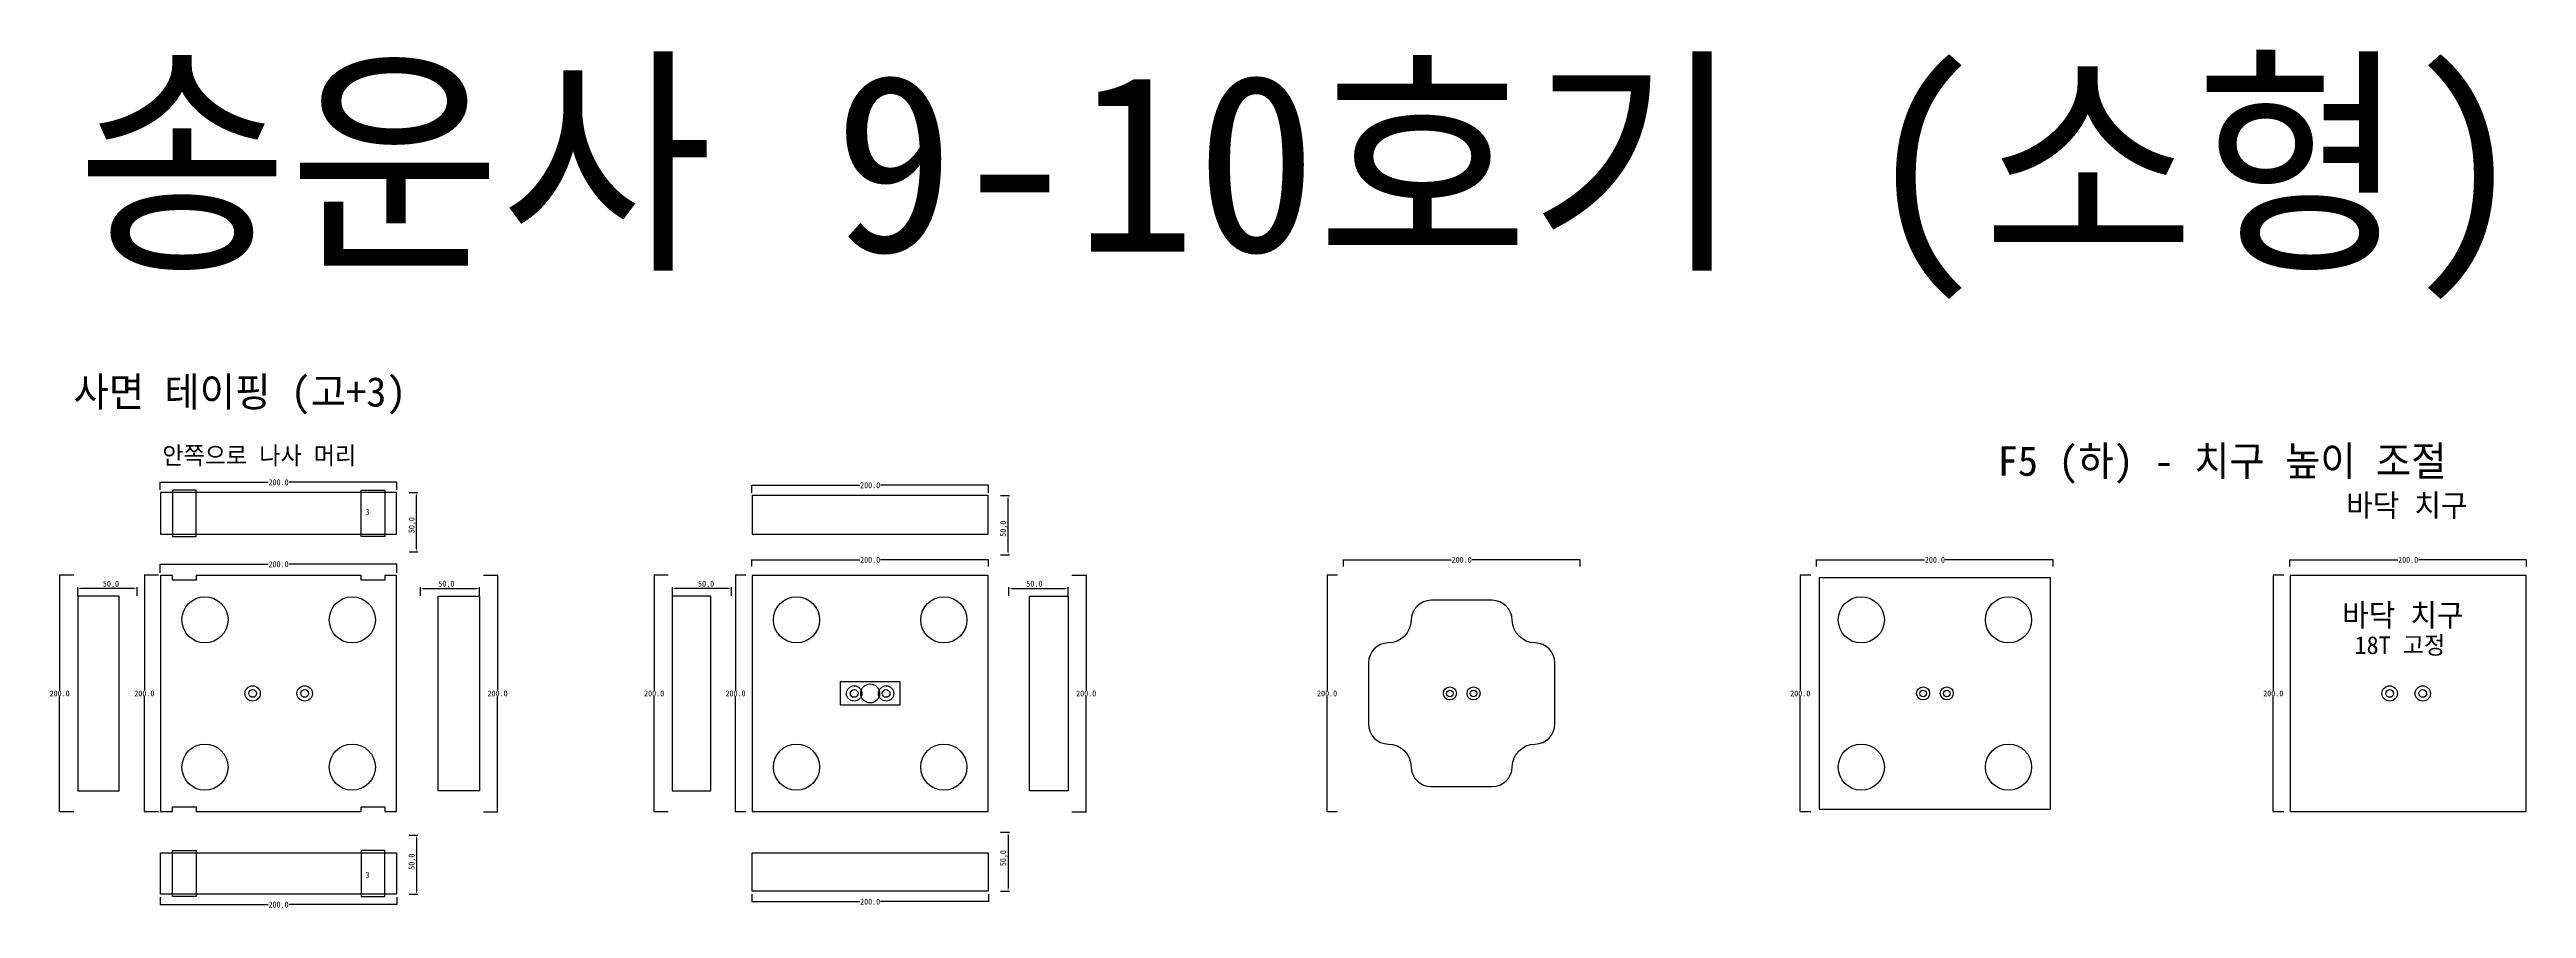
# Model space of a CAD drawing. Header units: millimetres. Extents: x 690 to 2783, y 78 to 804.
import ezdxf

# ---------------------------------------------------------------- set-up
doc = ezdxf.new("R2010")
doc.units = ezdxf.units.MM
for name, color, linetype in [('TEXT', 7, 'Continuous'), ('볼트 구멍', 7, 'Continuous'), ('치구', 7, 'Continuous'), ('치수', 7, 'Continuous')]:
    doc.layers.add(name, color=color, linetype=linetype)
doc.dimstyles.new('ISO-25', dxfattribs={"dimtxt": 2.5, "dimasz": 2.5, "dimexe": 1.25, "dimexo": 0.625, "dimtad": 1, "dimtxsty": 'Standard', "dimcen": 2.5, "dimadec": 0, "dimazin": 0, "dimtfac": 1, "dimtmove": 0, "dimatfit": 3, "dimfxl": 0, "dimarcsym": 0})
doc.dimstyles.get("Standard").update_dxf_attribs({"dimtxt": 7, "dimasz": 0.18, "dimexe": 0.18, "dimexo": 0.0625, "dimgap": 0.09, "dimtad": 0, "dimtih": 1, "dimtoh": 1, "dimdec": 1, "dimzin": 0, "dimdsep": 46, "dimtxsty": 'Standard', "dimcen": 0.09, "dimadec": 0, "dimazin": 0, "dimtfac": 1, "dimtdec": 1, "dimtofl": 0, "dimtmove": 0, "dimatfit": 3, "dimfxl": 0, "dimtolj": 1, "dimtzin": 0, "dimarcsym": 0})

# ---------------------------------------------------------------- blocks, each defined once
blk = doc.blocks.new('*D28')
at = {"layer": 'Defpoints', "color": 0}
for p in [(1278.4, 359.7), (1269.5, 159.7), (1278.4, 159.7)]:
    blk.add_point(p, dxfattribs=at)
at = {"layer": '치수', "color": 0, "lineweight": -2}
for p, q in [((1278.3, 359.7), (1269.3, 359.7)), ((1269.5, 359.5), (1269.5, 262.3)), ((1269.5, 159.9), (1269.5, 257.1)), ((1278.3, 159.7), (1269.3, 159.7))]:
    blk.add_line(p, q, dxfattribs=at)
at = {"layer": '치수', "color": 0}
for points in [[(1269.5, 359.5), (1269.5, 359.5), (1269.5, 359.7)], [(1269.5, 159.9), (1269.5, 159.9), (1269.5, 159.7)]]:
    blk.add_solid(points, dxfattribs=at)
at = {"layer": '치수', "color": 0, "insert": (1269.5, 259.7), "char_height": 5, "attachment_point": 5}
blk.add_mtext('\\A1;200.0', dxfattribs=at)
blk = doc.blocks.new('*D29')
at = {"layer": 'Defpoints', "color": 0}
for p in [(1056.4, 359.7), (1056.4, 159.7), (1068.4, 159.7)]:
    blk.add_point(p, dxfattribs=at)
at = {"layer": '치수', "color": 0, "lineweight": -2}
for p, q in [((1056.4, 359.7), (1068.6, 359.7)), ((1068.4, 359.5), (1068.4, 262.3)), ((1068.4, 159.9), (1068.4, 257.1)), ((1056.4, 159.7), (1068.6, 159.7))]:
    blk.add_line(p, q, dxfattribs=at)
at = {"layer": '치수', "color": 0}
for points in [[(1068.4, 359.5), (1068.5, 359.5), (1068.4, 359.7)], [(1068.4, 159.9), (1068.5, 159.9), (1068.4, 159.7)]]:
    blk.add_solid(points, dxfattribs=at)
at = {"layer": '치수', "color": 0, "insert": (1068.4, 259.7), "char_height": 5, "attachment_point": 5}
blk.add_mtext('\\A1;200.0', dxfattribs=at)
blk = doc.blocks.new('*D30')
at = {"layer": 'Defpoints', "color": 0}
for p in [(781.8, 359.7), (769.8, 159.7), (781.8, 159.7)]:
    blk.add_point(p, dxfattribs=at)
at = {"layer": '치수', "color": 0, "lineweight": -2}
for p, q in [((781.8, 359.7), (769.6, 359.7)), ((769.8, 359.5), (769.8, 262.3)), ((769.8, 159.9), (769.8, 257.1)), ((781.8, 159.7), (769.6, 159.7))]:
    blk.add_line(p, q, dxfattribs=at)
at = {"layer": '치수', "color": 0}
for points in [[(769.7, 359.5), (769.8, 359.5), (769.8, 359.7)], [(769.7, 159.9), (769.8, 159.9), (769.8, 159.7)]]:
    blk.add_solid(points, dxfattribs=at)
at = {"layer": '치수', "color": 0, "insert": (769.8, 259.7), "char_height": 5, "attachment_point": 5}
blk.add_mtext('\\A1;200.0', dxfattribs=at)
blk = doc.blocks.new('*D31')
at = {"layer": 'Defpoints', "color": 0}
for p in [(1212.8, 359.7), (1200.7, 159.7), (1212.8, 159.7)]:
    blk.add_point(p, dxfattribs=at)
at = {"layer": '치수', "color": 0, "lineweight": -2}
for p, q in [((1212.7, 359.7), (1200.5, 359.7)), ((1200.7, 359.5), (1200.7, 262.3)), ((1200.7, 159.9), (1200.7, 257.1)), ((1212.7, 159.7), (1200.5, 159.7))]:
    blk.add_line(p, q, dxfattribs=at)
at = {"layer": '치수', "color": 0}
for points in [[(1200.7, 359.5), (1200.7, 359.5), (1200.7, 359.7)], [(1200.7, 159.9), (1200.7, 159.9), (1200.7, 159.7)]]:
    blk.add_solid(points, dxfattribs=at)
at = {"layer": '치수', "color": 0, "insert": (1200.7, 259.7), "char_height": 5, "attachment_point": 5}
blk.add_mtext('\\A1;200.0', dxfattribs=at)
blk = doc.blocks.new('*D32')
at = {"layer": 'Defpoints', "color": 0}
for p in [(710.3, 359.7), (698.2, 159.7), (710.3, 159.7)]:
    blk.add_point(p, dxfattribs=at)
at = {"layer": '치수', "color": 0, "lineweight": -2}
for p, q in [((710.2, 359.7), (698, 359.7)), ((698.2, 359.5), (698.2, 262.3)), ((698.2, 159.9), (698.2, 257.1)), ((710.2, 159.7), (698, 159.7))]:
    blk.add_line(p, q, dxfattribs=at)
at = {"layer": '치수', "color": 0}
for points in [[(698.2, 359.5), (698.2, 359.5), (698.2, 359.7)], [(698.2, 159.9), (698.2, 159.9), (698.2, 159.7)]]:
    blk.add_solid(points, dxfattribs=at)
at = {"layer": '치수', "color": 0, "insert": (698.2, 259.7), "char_height": 5, "attachment_point": 5}
blk.add_mtext('\\A1;200.0', dxfattribs=at)
blk = doc.blocks.new('*D33')
at = {"layer": 'Defpoints', "color": 0}
for p in [(993, 140), (993, 90), (999.9, 90)]:
    blk.add_point(p, dxfattribs=at)
at = {"layer": '치수', "color": 0, "lineweight": -2}
for p, q in [((993.6, 140), (1001.1, 140)), ((999.9, 137.5), (999.9, 92.5)), ((993.6, 90), (1001.1, 90))]:
    blk.add_line(p, q, dxfattribs=at)
at = {"layer": '치수', "color": 0}
for points in [[(999.5, 137.5), (1000.3, 137.5), (999.9, 140)], [(999.5, 92.5), (1000.3, 92.5), (999.9, 90)]]:
    blk.add_solid(points, dxfattribs=at)
at = {"layer": '치수', "color": 0, "insert": (996.3, 117.5), "char_height": 5, "attachment_point": 5, "rotation": 90}
blk.add_mtext('50,0', dxfattribs=at)
blk = doc.blocks.new('*D34')
at = {"layer": 'Defpoints', "color": 0}
for p in [(783.3, 361.5), (983.3, 368.9), (983.3, 361.5)]:
    blk.add_point(p, dxfattribs=at)
at = {"layer": '치수', "color": 0, "lineweight": -2}
for p, q in [((783.3, 361.6), (783.3, 369.1)), ((783.5, 368.9), (874.5, 368.9)), ((983.1, 368.9), (892.1, 368.9)), ((983.3, 361.6), (983.3, 369.1))]:
    blk.add_line(p, q, dxfattribs=at)
at = {"layer": '치수', "color": 0}
for points in [[(783.5, 369), (783.5, 368.9), (783.3, 368.9)], [(983.1, 369), (983.1, 368.9), (983.3, 368.9)]]:
    blk.add_solid(points, dxfattribs=at)
at = {"layer": '치수', "color": 0, "insert": (883.3, 368.9), "char_height": 5, "attachment_point": 5}
blk.add_mtext('\\A1;200.0', dxfattribs=at)
blk = doc.blocks.new('*D35')
at = {"layer": 'Defpoints', "color": 0}
for p in [(783.3, 431.8), (983.3, 438.2), (983.3, 431.8)]:
    blk.add_point(p, dxfattribs=at)
at = {"layer": '치수', "color": 0, "lineweight": -2}
for p, q in [((783.3, 431.8), (783.3, 438.4)), ((783.5, 438.2), (874.5, 438.2)), ((983.1, 438.2), (892.1, 438.2)), ((983.3, 431.8), (983.3, 438.4))]:
    blk.add_line(p, q, dxfattribs=at)
at = {"layer": '치수', "color": 0}
for points in [[(783.5, 438.2), (783.5, 438.1), (783.3, 438.2)], [(983.1, 438.2), (983.1, 438.1), (983.3, 438.2)]]:
    blk.add_solid(points, dxfattribs=at)
at = {"layer": '치수', "color": 0, "insert": (883.3, 438.2), "char_height": 5, "attachment_point": 5}
blk.add_mtext('\\A1;200.0', dxfattribs=at)
blk = doc.blocks.new('*D36')
at = {"layer": 'Defpoints', "color": 0}
for p in [(713.6, 348.4), (713.6, 341.5), (763.6, 341.5)]:
    blk.add_point(p, dxfattribs=at)
at = {"layer": '치수', "color": 0, "lineweight": -2}
for p, q in [((713.6, 342.1), (713.6, 349.6)), ((761.1, 348.4), (716.1, 348.4)), ((763.6, 342.1), (763.6, 349.6))]:
    blk.add_line(p, q, dxfattribs=at)
at = {"layer": '치수', "color": 0}
for points in [[(716.1, 348.8), (716.1, 348), (713.6, 348.4)], [(761.1, 348.8), (761.1, 348), (763.6, 348.4)]]:
    blk.add_solid(points, dxfattribs=at)
at = {"layer": '치수', "color": 0, "insert": (741.6, 351.9), "char_height": 5, "attachment_point": 5}
blk.add_mtext('50,0', dxfattribs=at)
blk = doc.blocks.new('*D37')
at = {"layer": 'Defpoints', "color": 0}
for p in [(993, 429.5), (999.9, 429.5), (993, 379.5)]:
    blk.add_point(p, dxfattribs=at)
at = {"layer": '치수', "color": 0, "lineweight": -2}
for p, q in [((993.6, 429.5), (1001.1, 429.5)), ((999.9, 382), (999.9, 427)), ((993.6, 379.5), (1001.1, 379.5))]:
    blk.add_line(p, q, dxfattribs=at)
at = {"layer": '치수', "color": 0}
for points in [[(999.5, 427), (1000.3, 427), (999.9, 429.5)], [(999.5, 382), (1000.3, 382), (999.9, 379.5)]]:
    blk.add_solid(points, dxfattribs=at)
at = {"layer": '치수', "color": 0, "insert": (996.3, 402), "char_height": 5, "attachment_point": 5, "rotation": 90}
blk.add_mtext('50,0', dxfattribs=at)
blk = doc.blocks.new('*D38')
at = {"layer": 'Defpoints', "color": 0}
for p in [(1003.1, 341.5), (1053.1, 348.4), (1053.1, 341.5)]:
    blk.add_point(p, dxfattribs=at)
at = {"layer": '치수', "color": 0, "lineweight": -2}
for p, q in [((1003.1, 342.1), (1003.1, 349.6)), ((1005.6, 348.4), (1050.6, 348.4)), ((1053.1, 342.1), (1053.1, 349.6))]:
    blk.add_line(p, q, dxfattribs=at)
at = {"layer": '치수', "color": 0}
for points in [[(1005.6, 348.8), (1005.6, 348), (1003.1, 348.4)], [(1050.6, 348.8), (1050.6, 348), (1053.1, 348.4)]]:
    blk.add_solid(points, dxfattribs=at)
at = {"layer": '치수', "color": 0, "insert": (1025.1, 351.9), "char_height": 5, "attachment_point": 5}
blk.add_mtext('50,0', dxfattribs=at)
blk = doc.blocks.new('*D39')
at = {"layer": 'Defpoints', "color": 0}
for p in [(1216.1, 348.4), (1216.1, 341.5), (1266.1, 341.5)]:
    blk.add_point(p, dxfattribs=at)
at = {"layer": '치수', "color": 0, "lineweight": -2}
for p, q in [((1216.1, 342.1), (1216.1, 349.6)), ((1263.6, 348.4), (1218.6, 348.4)), ((1266.1, 342.1), (1266.1, 349.6))]:
    blk.add_line(p, q, dxfattribs=at)
at = {"layer": '치수', "color": 0}
for points in [[(1218.6, 348.8), (1218.6, 348), (1216.1, 348.4)], [(1263.6, 348.8), (1263.6, 348), (1266.1, 348.4)]]:
    blk.add_solid(points, dxfattribs=at)
at = {"layer": '치수', "color": 0, "insert": (1244.6, 351.9), "char_height": 5, "attachment_point": 5}
blk.add_mtext('50,0', dxfattribs=at)
blk = doc.blocks.new('*D40')
at = {"layer": 'Defpoints', "color": 0}
for p in [(2578.2, 359.7), (2569.3, 159.7), (2578.2, 159.7)]:
    blk.add_point(p, dxfattribs=at)
at = {"layer": '치수', "color": 0, "lineweight": -2}
for p, q in [((2578.1, 359.7), (2569.1, 359.7)), ((2569.3, 359.5), (2569.3, 262.3)), ((2569.3, 159.9), (2569.3, 257.1)), ((2578.1, 159.7), (2569.1, 159.7))]:
    blk.add_line(p, q, dxfattribs=at)
at = {"layer": '치수', "color": 0}
for points in [[(2569.2, 359.5), (2569.3, 359.5), (2569.3, 359.7)], [(2569.2, 159.9), (2569.3, 159.9), (2569.3, 159.7)]]:
    blk.add_solid(points, dxfattribs=at)
at = {"layer": '치수', "color": 0, "insert": (2569.3, 259.7), "char_height": 5, "attachment_point": 5}
blk.add_mtext('\\A1;200.0', dxfattribs=at)
blk = doc.blocks.new('*D41')
at = {"layer": 'Defpoints', "color": 0}
for p in [(2178.4, 359.7), (2169.5, 159.7), (2178.4, 159.7)]:
    blk.add_point(p, dxfattribs=at)
at = {"layer": '치수', "color": 0, "lineweight": -2}
for p, q in [((2178.3, 359.7), (2169.3, 359.7)), ((2169.5, 359.5), (2169.5, 262.3)), ((2169.5, 159.9), (2169.5, 257.1)), ((2178.3, 159.7), (2169.3, 159.7))]:
    blk.add_line(p, q, dxfattribs=at)
at = {"layer": '치수', "color": 0}
for points in [[(2169.5, 359.5), (2169.5, 359.5), (2169.5, 359.7)], [(2169.5, 159.9), (2169.5, 159.9), (2169.5, 159.7)]]:
    blk.add_solid(points, dxfattribs=at)
at = {"layer": '치수', "color": 0, "insert": (2169.5, 259.7), "char_height": 5, "attachment_point": 5}
blk.add_mtext('\\A1;200.0', dxfattribs=at)
blk = doc.blocks.new('*D42')
at = {"layer": 'Defpoints', "color": 0}
for p in [(1553.9, 359.7), (1553.9, 159.7), (1565.9, 159.7)]:
    blk.add_point(p, dxfattribs=at)
at = {"layer": '치수', "color": 0, "lineweight": -2}
for p, q in [((1553.9, 359.7), (1566.1, 359.7)), ((1565.9, 359.5), (1565.9, 262.3)), ((1565.9, 159.9), (1565.9, 257.1)), ((1553.9, 159.7), (1566.1, 159.7))]:
    blk.add_line(p, q, dxfattribs=at)
at = {"layer": '치수', "color": 0}
for points in [[(1565.9, 359.5), (1566, 359.5), (1565.9, 359.7)], [(1565.9, 159.9), (1566, 159.9), (1565.9, 159.7)]]:
    blk.add_solid(points, dxfattribs=at)
at = {"layer": '치수', "color": 0, "insert": (1565.9, 259.7), "char_height": 5, "attachment_point": 5}
blk.add_mtext('\\A1;200.0', dxfattribs=at)
blk = doc.blocks.new('*D43')
at = {"layer": 'Defpoints', "color": 0}
for p in [(1778.4, 359.7), (1769.5, 159.7), (1778.4, 159.7)]:
    blk.add_point(p, dxfattribs=at)
at = {"layer": '치수', "color": 0, "lineweight": -2}
for p, q in [((1778.3, 359.7), (1769.3, 359.7)), ((1769.5, 359.5), (1769.5, 262.3)), ((1769.5, 159.9), (1769.5, 257.1)), ((1778.3, 159.7), (1769.3, 159.7))]:
    blk.add_line(p, q, dxfattribs=at)
at = {"layer": '치수', "color": 0}
for points in [[(1769.5, 359.5), (1769.5, 359.5), (1769.5, 359.7)], [(1769.5, 159.9), (1769.5, 159.9), (1769.5, 159.7)]]:
    blk.add_solid(points, dxfattribs=at)
at = {"layer": '치수', "color": 0, "insert": (1769.5, 259.7), "char_height": 5, "attachment_point": 5}
blk.add_mtext('\\A1;200.0', dxfattribs=at)
blk = doc.blocks.new('*D44')
at = {"layer": 'Defpoints', "color": 0}
for p in [(1493, 142.5), (1493, 92.5), (1499.9, 92.5)]:
    blk.add_point(p, dxfattribs=at)
at = {"layer": '치수', "color": 0, "lineweight": -2}
for p, q in [((1493.6, 142.5), (1501.1, 142.5)), ((1499.9, 140), (1499.9, 95)), ((1493.6, 92.5), (1501.1, 92.5))]:
    blk.add_line(p, q, dxfattribs=at)
at = {"layer": '치수', "color": 0}
for points in [[(1499.5, 140), (1500.3, 140), (1499.9, 142.5)], [(1499.5, 95), (1500.3, 95), (1499.9, 92.5)]]:
    blk.add_solid(points, dxfattribs=at)
at = {"layer": '치수', "color": 0, "insert": (1496.3, 120.5), "char_height": 5, "attachment_point": 5, "rotation": 90}
blk.add_mtext('50,0', dxfattribs=at)
blk = doc.blocks.new('*D45')
at = {"layer": 'Defpoints', "color": 0}
for p in [(1283.3, 366.8), (1483.3, 372.7), (1483.3, 366.8)]:
    blk.add_point(p, dxfattribs=at)
at = {"layer": '치수', "color": 0, "lineweight": -2}
for p, q in [((1283.3, 366.9), (1283.3, 372.9)), ((1283.5, 372.7), (1374.5, 372.7)), ((1483.1, 372.7), (1392.1, 372.7)), ((1483.3, 366.9), (1483.3, 372.9))]:
    blk.add_line(p, q, dxfattribs=at)
at = {"layer": '치수', "color": 0}
for points in [[(1283.5, 372.7), (1283.5, 372.7), (1283.3, 372.7)], [(1483.1, 372.7), (1483.1, 372.7), (1483.3, 372.7)]]:
    blk.add_solid(points, dxfattribs=at)
at = {"layer": '치수', "color": 0, "insert": (1383.3, 372.7), "char_height": 5, "attachment_point": 5}
blk.add_mtext('\\A1;200.0', dxfattribs=at)
blk = doc.blocks.new('*D46')
at = {"layer": 'Defpoints', "color": 0}
for p in [(1283.3, 429.3), (1483.3, 435.7), (1483.3, 429.3)]:
    blk.add_point(p, dxfattribs=at)
at = {"layer": '치수', "color": 0, "lineweight": -2}
for p, q in [((1283.3, 429.3), (1283.3, 435.9)), ((1283.5, 435.7), (1374.5, 435.7)), ((1483.1, 435.7), (1392.1, 435.7)), ((1483.3, 429.3), (1483.3, 435.9))]:
    blk.add_line(p, q, dxfattribs=at)
at = {"layer": '치수', "color": 0}
for points in [[(1283.5, 435.7), (1283.5, 435.6), (1283.3, 435.7)], [(1483.1, 435.7), (1483.1, 435.6), (1483.3, 435.7)]]:
    blk.add_solid(points, dxfattribs=at)
at = {"layer": '치수', "color": 0, "insert": (1383.3, 435.7), "char_height": 5, "attachment_point": 5}
blk.add_mtext('\\A1;200.0', dxfattribs=at)
blk = doc.blocks.new('*D47')
at = {"layer": 'Defpoints', "color": 0}
for p in [(1493, 427), (1499.9, 427), (1493, 377)]:
    blk.add_point(p, dxfattribs=at)
at = {"layer": '치수', "color": 0, "lineweight": -2}
for p, q in [((1493.6, 427), (1501.1, 427)), ((1499.9, 379.5), (1499.9, 424.5)), ((1493.6, 377), (1501.1, 377))]:
    blk.add_line(p, q, dxfattribs=at)
at = {"layer": '치수', "color": 0}
for points in [[(1499.5, 424.5), (1500.3, 424.5), (1499.9, 427)], [(1499.5, 379.5), (1500.3, 379.5), (1499.9, 377)]]:
    blk.add_solid(points, dxfattribs=at)
at = {"layer": '치수', "color": 0, "insert": (1496.3, 399), "char_height": 5, "attachment_point": 5, "rotation": 90}
blk.add_mtext('50,0', dxfattribs=at)
blk = doc.blocks.new('*D48')
at = {"layer": 'Defpoints', "color": 0}
for p in [(1500.6, 341.5), (1550.6, 348.4), (1550.6, 341.5)]:
    blk.add_point(p, dxfattribs=at)
at = {"layer": '치수', "color": 0, "lineweight": -2}
for p, q in [((1500.6, 342.1), (1500.6, 349.6)), ((1503.1, 348.4), (1548.1, 348.4)), ((1550.6, 342.1), (1550.6, 349.6))]:
    blk.add_line(p, q, dxfattribs=at)
at = {"layer": '치수', "color": 0}
for points in [[(1503.1, 348.8), (1503.1, 348), (1500.6, 348.4)], [(1548.1, 348.8), (1548.1, 348), (1550.6, 348.4)]]:
    blk.add_solid(points, dxfattribs=at)
at = {"layer": '치수', "color": 0, "insert": (1522.1, 351.9), "char_height": 5, "attachment_point": 5}
blk.add_mtext('50,0', dxfattribs=at)
blk = doc.blocks.new('*D49')
at = {"layer": 'Defpoints', "color": 0}
for p in [(1783.3, 366.8), (1983.3, 372.7), (1983.3, 366.8)]:
    blk.add_point(p, dxfattribs=at)
at = {"layer": '치수', "color": 0, "lineweight": -2}
for p, q in [((1783.3, 366.9), (1783.3, 372.9)), ((1783.5, 372.7), (1874.5, 372.7)), ((1983.1, 372.7), (1892.1, 372.7)), ((1983.3, 366.9), (1983.3, 372.9))]:
    blk.add_line(p, q, dxfattribs=at)
at = {"layer": '치수', "color": 0}
for points in [[(1783.5, 372.7), (1783.5, 372.7), (1783.3, 372.7)], [(1983.1, 372.7), (1983.1, 372.7), (1983.3, 372.7)]]:
    blk.add_solid(points, dxfattribs=at)
at = {"layer": '치수', "color": 0, "insert": (1883.3, 372.7), "char_height": 5, "attachment_point": 5}
blk.add_mtext('\\A1;200.0', dxfattribs=at)
blk = doc.blocks.new('*D50')
at = {"layer": 'Defpoints', "color": 0}
for p in [(2183.3, 366.8), (2383.3, 372.7), (2383.3, 366.8)]:
    blk.add_point(p, dxfattribs=at)
at = {"layer": '치수', "color": 0, "lineweight": -2}
for p, q in [((2183.3, 366.9), (2183.3, 372.9)), ((2183.5, 372.7), (2274.5, 372.7)), ((2383.1, 372.7), (2292.1, 372.7)), ((2383.3, 366.9), (2383.3, 372.9))]:
    blk.add_line(p, q, dxfattribs=at)
at = {"layer": '치수', "color": 0}
for points in [[(2183.5, 372.7), (2183.5, 372.7), (2183.3, 372.7)], [(2383.1, 372.7), (2383.1, 372.7), (2383.3, 372.7)]]:
    blk.add_solid(points, dxfattribs=at)
at = {"layer": '치수', "color": 0, "insert": (2283.3, 372.7), "char_height": 5, "attachment_point": 5}
blk.add_mtext('\\A1;200.0', dxfattribs=at)
blk = doc.blocks.new('*D51')
at = {"layer": 'Defpoints', "color": 0}
for p in [(2583.3, 366.8), (2783.3, 372.7), (2783.3, 366.8)]:
    blk.add_point(p, dxfattribs=at)
at = {"layer": '치수', "color": 0, "lineweight": -2}
for p, q in [((2583.3, 366.9), (2583.3, 372.9)), ((2583.5, 372.7), (2674.5, 372.7)), ((2783.1, 372.7), (2692.1, 372.7)), ((2783.3, 366.9), (2783.3, 372.9))]:
    blk.add_line(p, q, dxfattribs=at)
at = {"layer": '치수', "color": 0}
for points in [[(2583.5, 372.7), (2583.5, 372.7), (2583.3, 372.7)], [(2783.1, 372.7), (2783.1, 372.7), (2783.3, 372.7)]]:
    blk.add_solid(points, dxfattribs=at)
at = {"layer": '치수', "color": 0, "insert": (2683.3, 372.7), "char_height": 5, "attachment_point": 5}
blk.add_mtext('\\A1;200.0', dxfattribs=at)
blk = doc.blocks.new('*D52')
at = {"layer": 'Defpoints', "color": 0}
for p in [(783.3, 87.6), (983.3, 87.6), (983.3, 81.2)]:
    blk.add_point(p, dxfattribs=at)
at = {"layer": '치수', "color": 0, "lineweight": -2}
for p, q in [((783.3, 87.6), (783.3, 81.1)), ((983.3, 87.6), (983.3, 81.1)), ((783.5, 81.2), (874.5, 81.2)), ((983.1, 81.2), (892.1, 81.2))]:
    blk.add_line(p, q, dxfattribs=at)
at = {"layer": '치수', "color": 0}
for points in [[(783.5, 81.3), (783.5, 81.2), (783.3, 81.2)], [(983.1, 81.3), (983.1, 81.2), (983.3, 81.2)]]:
    blk.add_solid(points, dxfattribs=at)
at = {"layer": '치수', "color": 0, "insert": (883.3, 81.2), "char_height": 5, "attachment_point": 5}
blk.add_mtext('\\A1;200.0', dxfattribs=at)
blk = doc.blocks.new('*D53')
at = {"layer": 'Defpoints', "color": 0}
for p in [(1283.3, 90.1), (1483.3, 90.1), (1483.3, 83.7)]:
    blk.add_point(p, dxfattribs=at)
at = {"layer": '치수', "color": 0, "lineweight": -2}
for p, q in [((1283.3, 90.1), (1283.3, 83.6)), ((1483.3, 90.1), (1483.3, 83.6)), ((1283.5, 83.7), (1374.5, 83.7)), ((1483.1, 83.7), (1392.1, 83.7))]:
    blk.add_line(p, q, dxfattribs=at)
at = {"layer": '치수', "color": 0}
for points in [[(1283.5, 83.8), (1283.5, 83.7), (1283.3, 83.7)], [(1483.1, 83.8), (1483.1, 83.7), (1483.3, 83.7)]]:
    blk.add_solid(points, dxfattribs=at)
at = {"layer": '치수', "color": 0, "insert": (1383.3, 83.7), "char_height": 5, "attachment_point": 5}
blk.add_mtext('\\A1;200.0', dxfattribs=at)

msp = doc.modelspace()

# ---------------------------------------------------------------- linework, layer by layer
at = {"layer": '볼트 구멍', "color": 1}
msp.add_lwpolyline([(1358.3, 269.7), (1408.3, 269.7), (1408.3, 249.7), (1358.3, 249.7)], close=True, dxfattribs=at)
at = {"layer": '볼트 구멍', "color": 2}
for centre in [(861.3, 259.7), (905.3, 259.7)]:
    msp.add_circle(centre, 6.5, dxfattribs=at)
at = {"layer": '볼트 구멍', "color": 3}
for centre, radius in [((861.3, 259.7), 3.25), ((905.3, 259.7), 3.25), ((1369.8, 259.7), 3.25), ((1383.3, 259.7), 8), ((1396.8, 259.7), 3.25), ((1873.3, 259.7), 2.75), ((1893.3, 259.7), 2.75), ((2273.3, 259.7), 2.75), ((2293.3, 259.7), 2.75), ((2667.68, 259.7), 3.25), ((2695.68, 259.7), 3.25)]:
    msp.add_circle(centre, radius, dxfattribs=at)
at = {"layer": '볼트 구멍', "color": 6}
for centre, radius in [((1369.8, 259.7), 6.5), ((1396.8, 259.7), 6.5), ((1873.3, 259.7), 5.5), ((1893.3, 259.7), 5.5), ((2273.3, 259.7), 5.5), ((2293.3, 259.7), 5.5), ((2667.68, 259.7), 6.5), ((2695.68, 259.7), 6.5)]:
    msp.add_circle(centre, radius, dxfattribs=at)
at = {"layer": '치구'}
for points in [[(783.55, 394.45), (983.05, 394.45), (983.05, 429.45), (783.55, 429.45)], [(1283.55, 394.45), (1483.05, 394.45), (1483.05, 426.95), (1283.55, 426.95)], [(783.55, 159.95), (793.55, 159.95), (793.55, 163.95), (813.55, 163.95), (813.55, 159.95), (953.05, 159.95), (953.05, 163.95), (973.05, 163.95), (973.05, 159.95), (983.05, 159.95), (983.05, 359.45), (973.05, 359.45), (973.05, 355.45), (953.05, 355.45), (953.05, 359.45), (813.55, 359.45), (813.55, 355.45), (793.55, 355.45), (793.55, 359.45), (783.55, 359.45)], [(1283.55, 359.45), (1283.55, 159.95), (1483.05, 159.95), (1483.05, 359.45)], [(2185.55, 357.45), (2185.55, 161.95), (2381.05, 161.95), (2381.05, 357.45)], [(2583.55, 359.45), (2583.55, 159.95), (2783.05, 159.95), (2783.05, 359.45)], [(748.55, 342.05), (713.55, 342.05), (713.55, 177.35), (748.55, 177.35)], [(1018.05, 342.05), (1053.05, 342.05), (1053.05, 177.35), (1018.05, 177.35)], [(1248.55, 342.05), (1216.05, 342.05), (1216.05, 177.35), (1248.55, 177.35)], [(1518.05, 342.05), (1550.55, 342.05), (1550.55, 177.35), (1518.05, 177.35)], [(783.55, 124.95), (983.05, 124.95), (983.05, 89.95), (783.55, 89.95)], [(1283.55, 124.95), (1483.05, 124.95), (1483.05, 92.45), (1283.55, 92.45)]]:
    msp.add_lwpolyline(points, close=True, dxfattribs=at)
at = {"layer": '치구', "color": 1}
for points in [[(793.55, 392.45), (813.55, 392.45), (813.55, 431.45), (793.55, 431.45)], [(973.05, 392.45), (953.05, 392.45), (953.05, 431.45), (973.05, 431.45)], [(793.55, 126.95), (813.55, 126.95), (813.55, 87.96), (793.55, 87.96)], [(973.05, 126.95), (953.05, 126.95), (953.05, 87.96), (973.05, 87.96)]]:
    msp.add_lwpolyline(points, close=True, dxfattribs=at)
at = {"layer": '치구'}
msp.add_lwpolyline([(1840.55, 197.72, 0.4102069), (1857.55, 180.95), (1909.06, 180.95, 0.4102069), (1926.05, 197.72, -0.4062114), (1945.29, 216.95, 0.4102069), (1962.05, 233.95), (1962.05, 285.46, 0.4102069), (1945.29, 302.45, -0.4062114), (1926.05, 321.69, 0.4102069), (1909.06, 338.45), (1857.55, 338.45, 0.4102069), (1840.55, 321.69, -0.4062114), (1821.32, 302.45, 0.4102069), (1804.55, 285.46), (1804.55, 233.95, 0.4102069), (1821.32, 216.95, -0.4062114)], format="xyb", close=True, dxfattribs=at)
for centre in [(821.05, 321.95), (945.55, 321.95), (1321.05, 321.95), (1445.55, 321.95), (2221.05, 321.95), (2345.55, 321.95), (821.05, 197.45), (945.55, 197.45), (1321.05, 197.45), (1445.55, 197.45), (2221.05, 197.45), (2345.55, 197.45)]:
    msp.add_circle(centre, 19.5, dxfattribs=at)

# ---------------------------------------------------------------- texts
at = {"layer": 'TEXT', "color": 3}
msp.add_text('송운사 9-10호기 (소형)', height=150, dxfattribs=at).set_placement((712.3, 633.19))
at = {"layer": 'TEXT', "linetype": 'Continuous'}
for s, height, p in [('사면 테이핑 (고+3)', 25, (709.91, 502.22)), ('F5 (하) - 치구 높이 조절', 25, (2336.42, 443.73)), ('바닥 치구', 18.75, (2630.98, 409.32))]:
    msp.add_text(s, height=height, dxfattribs=at).set_placement(p)
at = {"layer": 'TEXT', "color": 1}
for s, height, p in [('안쪽으로 나사 머리', 15, (784.96, 453.41)), ('3', 5, (956.77, 410.65))]:
    msp.add_text(s, height=height, dxfattribs=at).set_placement(p)
at = {"layer": 'TEXT', "color": 6, "linetype": 'Continuous'}
msp.add_text('바닥 치구', height=18.75, dxfattribs=at).set_placement((2627.61, 316.58))
at = {"layer": 'TEXT', "color": 6}
msp.add_text('18T 고정', height=15, dxfattribs=at).set_placement((2637.95, 293.07))
at = {"layer": 'TEXT', "color": 1, "text_generation_flag": 2}
msp.add_text('3', height=5, rotation=180, dxfattribs=at).set_placement((956.77, 108.75))

# ---------------------------------------------------------------- dimensions: what is measured, and where the dimension line sits
at = {"layer": '치수', "color": 4}
for base, p1, p2, dimstyle, override, picture, middle in [((983.3, 438.17), (783.3, 431.78), (983.3, 431.78), 'Standard', {"dimtxt": 5}, '*D35', (883.3, 438.17)), ((1483.3, 435.67), (1283.3, 429.28), (1483.3, 429.28), 'Standard', {"dimtxt": 5}, '*D46', (1383.3, 435.67)), ((1053.05, 348.38), (1003.05, 341.5), (1053.05, 341.5), 'ISO-25', {"dimtxt": 5, "dimdec": 1, "dimzin": 0, "dimtdec": 1}, '*D38', (1025.05, 348.38)), ((1550.55, 348.38), (1500.55, 341.5), (1550.55, 341.5), 'ISO-25', {"dimtxt": 5, "dimdec": 1, "dimzin": 0, "dimtdec": 1}, '*D48', (1522.05, 348.38)), ((983.3, 81.23), (783.3, 87.63), (983.3, 87.63), 'Standard', {"dimtxt": 5}, '*D52', (883.3, 81.23)), ((1483.3, 83.73), (1283.3, 90.13), (1483.3, 90.13), 'Standard', {"dimtxt": 5}, '*D53', (1383.3, 83.73))]:
    dim = msp.add_linear_dim(base=base, p1=p1, p2=p2, dimstyle=dimstyle, override=override, dxfattribs=at)
    dim.commit()
    dim.dimension.update_dxf_attribs({"geometry": picture, "text_midpoint": middle, "dimtype": 160})
for base, p1, p2, angle, picture, middle in [((999.88, 429.45), (992.98, 379.45), (992.98, 429.45), 90, '*D37', (999.88, 401.95)), ((1499.88, 426.95), (1492.98, 376.95), (1492.98, 426.95), 90, '*D47', (1499.88, 398.95)), ((713.55, 348.38), (763.55, 341.5), (713.55, 341.5), 180, '*D36', (741.55, 348.38)), ((1216.05, 348.38), (1266.05, 341.5), (1216.05, 341.5), 180, '*D39', (1244.55, 348.38)), ((999.88, 89.95), (992.98, 139.95), (992.98, 89.95), 270, '*D33', (999.88, 117.45)), ((1499.88, 92.45), (1492.98, 142.45), (1492.98, 92.45), 270, '*D44', (1499.88, 120.45))]:
    dim = msp.add_linear_dim(base=base, p1=p1, p2=p2, angle=angle, dimstyle='ISO-25', override={"dimtxt": 5, "dimdec": 1, "dimzin": 0, "dimtdec": 1}, dxfattribs=at)
    dim.commit()
    dim.dimension.update_dxf_attribs({"geometry": picture, "text_midpoint": middle, "dimtype": 160})
for base, p1, p2, picture, middle in [((698.19, 159.7), (710.25, 359.7), (710.25, 159.7), '*D32', (698.19, 259.7)), ((769.77, 159.7), (781.84, 359.7), (781.84, 159.7), '*D30', (769.77, 259.7)), ((1068.42, 159.7), (1056.35, 359.7), (1056.35, 159.7), '*D29', (1068.42, 259.7)), ((1200.69, 159.7), (1212.75, 359.7), (1212.75, 159.7), '*D31', (1200.69, 259.7)), ((1269.51, 159.7), (1278.41, 359.7), (1278.41, 159.7), '*D28', (1269.51, 259.7)), ((1565.92, 159.7), (1553.85, 359.7), (1553.85, 159.7), '*D42', (1565.92, 259.7)), ((1769.51, 159.7), (1778.41, 359.7), (1778.41, 159.7), '*D43', (1769.51, 259.7)), ((2169.51, 159.7), (2178.41, 359.7), (2178.41, 159.7), '*D41', (2169.51, 259.7)), ((2569.26, 159.7), (2578.16, 359.7), (2578.16, 159.7), '*D40', (2569.26, 259.7))]:
    dim = msp.add_linear_dim(base=base, p1=p1, p2=p2, angle=90, dimstyle='Standard', override={"dimtxt": 5}, dxfattribs=at)
    dim.commit()
    dim.dimension.update_dxf_attribs({"geometry": picture, "text_midpoint": middle})
for base, p1, p2, picture, middle in [((983.3, 368.92), (783.3, 361.53), (983.3, 361.53), '*D34', (883.3, 368.92)), ((1483.3, 372.69), (1283.3, 366.81), (1483.3, 366.81), '*D45', (1383.3, 372.69)), ((1983.3, 372.69), (1783.3, 366.81), (1983.3, 366.81), '*D49', (1883.3, 372.69)), ((2383.3, 372.69), (2183.3, 366.81), (2383.3, 366.81), '*D50', (2283.3, 372.69)), ((2783.3, 372.69), (2583.3, 366.81), (2783.3, 366.81), '*D51', (2683.3, 372.69))]:
    dim = msp.add_linear_dim(base=base, p1=p1, p2=p2, dimstyle='Standard', override={"dimtxt": 5}, dxfattribs=at)
    dim.commit()
    dim.dimension.update_dxf_attribs({"geometry": picture, "text_midpoint": middle})

doc.saveas('drawing.dxf')
